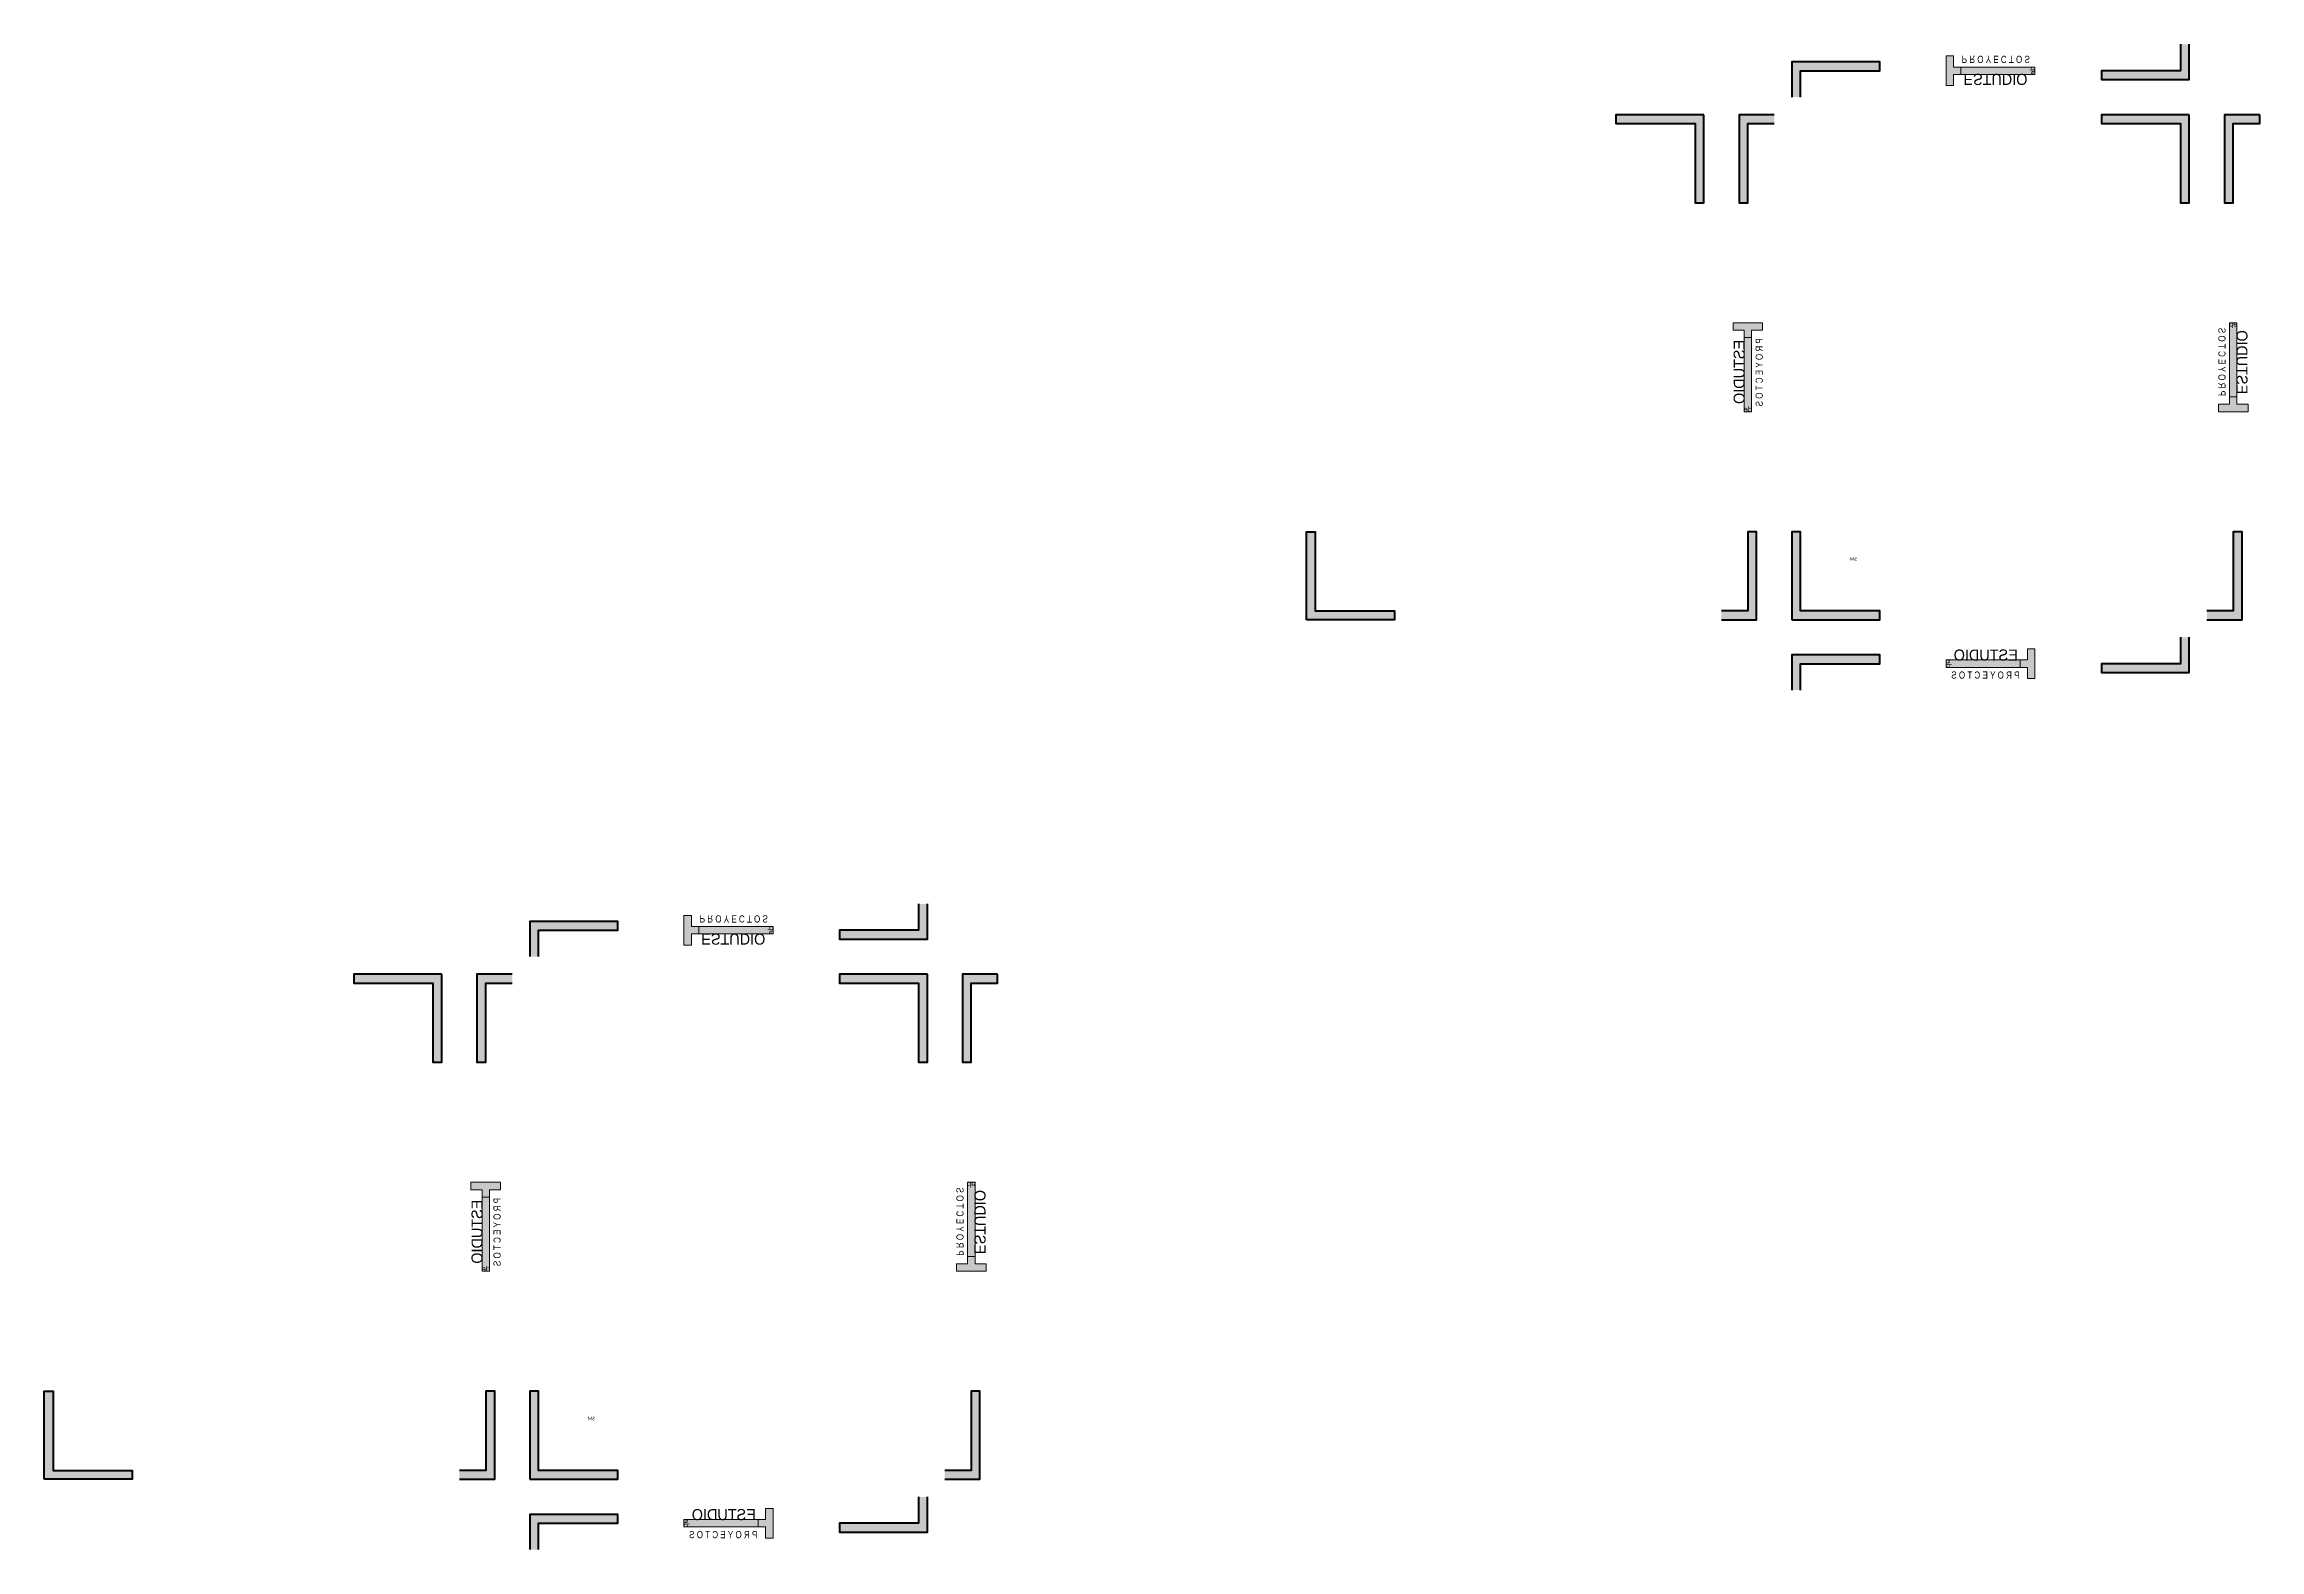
# Model space of a CAD drawing. Header units: metres. Extents: x -0.31 to 4.53, y -0.06 to 3.96.
# Drawn here: x -0.315 to 0.944, y -0.057 to 0.798 of the extents above; entities that cross this region are included whole.
import ezdxf
from ezdxf.enums import TextEntityAlignment as Align

# ---------------------------------------------------------------- set-up
doc = ezdxf.new("R2010")
doc.units = ezdxf.units.M
doc.layers.get('0').update_dxf_attribs({"color": 255, "plot": 0})
doc.layers.add('G-Title_layouts', color=7, linetype='Continuous', lineweight=50, true_color=0x323232)
doc.styles.add('CTDi Corporate', font='Skia.ttf')
doc.styles.get("Standard").update_dxf_attribs({"font": 'Candara.ttf'})

msp = doc.modelspace()

# ---------------------------------------------------------------- texts
at = {"layer": 'G-Title_layouts', "color": 30, "linetype": 'Continuous', "true_color": 0xfa7d00, "extrusion": (-1.22465e-16, 0, -1), "style": 'CTDi Corporate', "width": 0.8375}
for rotation, p in [(180, (-0.7942, 0.7931, 0.002)), (270, (-0.663, 0.612, 0.002)), (90, (-0.9195, 0.6179, 0.002)), (180, (-0.077, 0.3046, 0.001)), (270, (0.0543, 0.1234, 0.001)), (90, (-0.2023, 0.1293, 0.001))]:
    msp.add_text('P R O Y E C T O S', height=0.004064, rotation=rotation, dxfattribs=at).set_placement(p, align=Align.BOTTOM_CENTER)
at = {"layer": 'G-Title_layouts', "color": 18, "linetype": 'Continuous', "true_color": 0x000000, "extrusion": (-1.22465e-16, 0, -1), "style": 'CTDi Corporate', "width": 0.975}
for rotation, p in [(180, (-0.794, 0.7835, 0.002)), (270, (-0.6534, 0.6122, 0.002)), (90, (-0.9291, 0.6177, 0.002)), (180, (-0.0767, 0.2949, 0.001)), (270, (0.0639, 0.1236, 0.001)), (90, (-0.2119, 0.1291, 0.001))]:
    msp.add_text('ESTUDIO', height=0.00628, rotation=rotation, dxfattribs=at).set_placement(p, align=Align.BOTTOM_CENTER)
at = {"layer": 'G-Title_layouts', "color": 7, "linetype": 'Continuous', "lineweight": 100, "true_color": 0xfefefe, "transparency": 33554687, "extrusion": (-1.22465e-16, 0, -1), "style": 'CTDi Corporate', "width": 0.975}
for rotation, p in [(270, (-0.8175, 0.7834, 0.002)), (180, (-0.9292, 0.6412, 0.002)), (90, (-0.765, 0.4464, 0.002)), (270, (-0.1003, 0.2949, 0.001)), (180, (-0.2119, 0.1527, 0.001)), (90, (-0.0477, -0.0421, 0.001))]:
    msp.add_text('de', height=0.003, rotation=rotation, dxfattribs=at).set_placement(p, align=Align.BOTTOM_CENTER)
for p in [(-0.6533, 0.5886, 0.002), (0.0639, 0.1001, 0.001)]:
    msp.add_text('de', height=0.003, dxfattribs=at).set_placement(p, align=Align.BOTTOM_CENTER)
at = {"layer": 'G-Title_layouts', "linetype": 'Continuous', "lineweight": 5, "extrusion": (-1.22465e-16, 0, -1)}
for p in [(-0.7152, 0.5069, 0.002), (0.002, 0.0184, 0.001)]:
    msp.add_text('SM', height=0.002, dxfattribs=at).set_placement(p, align=Align.TOP_LEFT)
at = {"layer": 'G-Title_layouts', "color": 18, "linetype": 'Continuous', "true_color": 0x000000, "extrusion": (-1.22465e-16, 0, -1), "style": 'CTDi Corporate', "width": 0.975}
for p in [(-0.7885, 0.4463, 0.002), (-0.0713, -0.0422, 0.001)]:
    msp.add_text('ESTUDIO', height=0.00628, dxfattribs=at).set_placement(p, align=Align.BOTTOM_CENTER)
at = {"layer": 'G-Title_layouts', "color": 30, "linetype": 'Continuous', "true_color": 0xfa7d00, "extrusion": (-1.22465e-16, 0, -1), "style": 'CTDi Corporate', "width": 0.8375}
for p in [(-0.7883, 0.4367, 0.002), (-0.071, -0.0518, 0.001)]:
    msp.add_text('P R O Y E C T O S', height=0.004064, dxfattribs=at).set_placement(p, align=Align.BOTTOM_CENTER)

# ---------------------------------------------------------------- hatches: boundary and pattern name
at = {"true_color": 0x000000, "extrusion": (-1.22465e-16, 0, -1)}
h = msp.add_hatch(color=18, dxfattribs=at)
h.dxf.hatch_style = 1
h.paths.add_polyline_path([(-0.8992, 0.7834), (-0.8992, 0.7984), (-0.9042, 0.7984), (-0.9042, 0.7784), (-0.8542, 0.7784), (-0.8542, 0.7834)])
h = msp.add_hatch(color=18, dxfattribs=at)
h.dxf.hatch_style = 1
h.paths.add_polyline_path([(-0.6833, 0.7834), (-0.6833, 0.7684), (-0.6783, 0.7684), (-0.6783, 0.7884), (-0.7283, 0.7884), (-0.7283, 0.7834)])
h = msp.add_hatch(color=18, dxfattribs=at)
h.dxf.hatch_style = 1
h.paths.add_polyline_path([(-0.5783, 0.7534), (-0.5783, 0.7584), (-0.6283, 0.7584), (-0.6283, 0.7084), (-0.6233, 0.7084), (-0.6233, 0.7534)])
h = msp.add_hatch(color=18, dxfattribs=at)
h.dxf.hatch_style = 1
h.paths.add_polyline_path([(-0.6533, 0.7534), (-0.6533, 0.7084), (-0.6483, 0.7084), (-0.6483, 0.7584), (-0.6683, 0.7584), (-0.6683, 0.7534)])
h = msp.add_hatch(color=18, dxfattribs=at)
h.dxf.hatch_style = 1
h.paths.add_polyline_path([(-0.8542, 0.7534), (-0.8542, 0.7584), (-0.9042, 0.7584), (-0.9042, 0.7084), (-0.8992, 0.7084), (-0.8992, 0.7534)])
h = msp.add_hatch(color=18, dxfattribs=at)
h.dxf.hatch_style = 1
h.paths.add_polyline_path([(-0.9292, 0.7534), (-0.9292, 0.7084), (-0.9242, 0.7084), (-0.9242, 0.7584), (-0.9442, 0.7584), (-0.9442, 0.7534)])
h = msp.add_hatch(color=18, dxfattribs=at)
h.dxf.hatch_style = 1
h.paths.add_polyline_path([(-0.4024, 0.4714), (-0.4024, 0.5214), (-0.4074, 0.5214), (-0.4074, 0.4764), (-0.4524, 0.4764), (-0.4524, 0.4714)])
h = msp.add_hatch(color=18, dxfattribs=at)
h.dxf.hatch_style = 1
h.paths.add_polyline_path([(-0.6533, 0.4764), (-0.6533, 0.5214), (-0.6583, 0.5214), (-0.6583, 0.4714), (-0.6383, 0.4714), (-0.6383, 0.4764)])
h = msp.add_hatch(color=18, dxfattribs=at)
h.dxf.hatch_style = 1
h.paths.add_polyline_path([(-0.6783, 0.4714), (-0.6783, 0.5214), (-0.6833, 0.5214), (-0.6833, 0.4764), (-0.7283, 0.4764), (-0.7283, 0.4714)])
h = msp.add_hatch(color=18, dxfattribs=at)
h.dxf.hatch_style = 1
h.paths.add_polyline_path([(-0.9292, 0.4764), (-0.9292, 0.5214), (-0.9342, 0.5214), (-0.9342, 0.4714), (-0.9142, 0.4714), (-0.9142, 0.4764)])
h = msp.add_hatch(color=18, dxfattribs=at)
h.dxf.hatch_style = 1
h.paths.add_polyline_path([(-0.8992, 0.4464), (-0.8992, 0.4614), (-0.9042, 0.4614), (-0.9042, 0.4414), (-0.8542, 0.4414), (-0.8542, 0.4464)])
h = msp.add_hatch(color=18, dxfattribs=at)
h.dxf.hatch_style = 1
h.paths.add_polyline_path([(-0.6833, 0.4464), (-0.6833, 0.4314), (-0.6783, 0.4314), (-0.6783, 0.4514), (-0.7283, 0.4514), (-0.7283, 0.4464)])
h = msp.add_hatch(color=18, dxfattribs=at)
h.dxf.hatch_style = 1
h.paths.add_polyline_path([(-0.182, 0.2949), (-0.182, 0.3099), (-0.187, 0.3099), (-0.187, 0.2899), (-0.137, 0.2899), (-0.137, 0.2949)])
h = msp.add_hatch(color=18, dxfattribs=at)
h.dxf.hatch_style = 1
h.paths.add_polyline_path([(0.0339, 0.2949), (0.0339, 0.2799), (0.0389, 0.2799), (0.0389, 0.2999), (-0.0111, 0.2999), (-0.0111, 0.2949)])
h = msp.add_hatch(color=18, dxfattribs=at)
h.dxf.hatch_style = 1
h.paths.add_polyline_path([(0.089, 0.2699), (0.089, 0.2199), (0.094, 0.2199), (0.094, 0.2649), (0.139, 0.2649), (0.139, 0.2699)])
h = msp.add_hatch(color=18, dxfattribs=at)
h.dxf.hatch_style = 1
h.paths.add_polyline_path([(0.0639, 0.2649), (0.0639, 0.2199), (0.069, 0.2199), (0.069, 0.2699), (0.0489, 0.2699), (0.0489, 0.2649)])
h = msp.add_hatch(color=18, dxfattribs=at)
h.dxf.hatch_style = 1
h.paths.add_polyline_path([(-0.137, 0.2649), (-0.137, 0.2699), (-0.187, 0.2699), (-0.187, 0.2199), (-0.182, 0.2199), (-0.182, 0.2649)])
h = msp.add_hatch(color=18, dxfattribs=at)
h.dxf.hatch_style = 1
h.paths.add_polyline_path([(-0.2119, 0.2649), (-0.2119, 0.2199), (-0.2069, 0.2199), (-0.2069, 0.2699), (-0.2269, 0.2699), (-0.2269, 0.2649)])
h = msp.add_hatch(color=18, dxfattribs=at)
h.dxf.hatch_style = 1
h.paths.add_polyline_path([(0.2649, -0.0121), (0.2649, -0.0171), (0.3149, -0.0171), (0.3149, 0.0329), (0.3099, 0.0329), (0.3099, -0.0121)])
h = msp.add_hatch(color=18, dxfattribs=at)
h.dxf.hatch_style = 1
h.paths.add_polyline_path([(0.0639, -0.0121), (0.0639, 0.0329), (0.0589, 0.0329), (0.0589, -0.0171), (0.0789, -0.0171), (0.0789, -0.0121)])
h = msp.add_hatch(color=18, dxfattribs=at)
h.dxf.hatch_style = 1
h.paths.add_polyline_path([(-0.0111, -0.0121), (-0.0111, -0.0171), (0.0389, -0.0171), (0.0389, 0.0329), (0.0339, 0.0329), (0.0339, -0.0121)])
h = msp.add_hatch(color=18, dxfattribs=at)
h.dxf.hatch_style = 1
h.paths.add_polyline_path([(-0.2119, -0.0121), (-0.2119, 0.0329), (-0.2169, 0.0329), (-0.2169, -0.0171), (-0.1969, -0.0171), (-0.1969, -0.0121)])
h = msp.add_hatch(color=18, dxfattribs=at)
h.dxf.hatch_style = 1
h.paths.add_polyline_path([(0.0339, -0.0421), (0.0339, -0.0571), (0.0389, -0.0571), (0.0389, -0.0371), (-0.0111, -0.0371), (-0.0111, -0.0421)])
h = msp.add_hatch(color=18, dxfattribs=at)
h.dxf.hatch_style = 1
h.paths.add_polyline_path([(-0.182, -0.0421), (-0.182, -0.0271), (-0.187, -0.0271), (-0.187, -0.0471), (-0.137, -0.0471), (-0.137, -0.0421)])
at = {"layer": 'G-Title_layouts', "linetype": 'Continuous', "true_color": 0xfa7d00, "extrusion": (-1.22465e-16, 0, -1)}
h = msp.add_hatch(color=30, dxfattribs=at)
h.dxf.hatch_style = 1
h.paths.add_polyline_path([(-0.7702, 0.7813), (-0.7702, 0.775), (-0.766, 0.775), (-0.766, 0.7918), (-0.7702, 0.7918), (-0.7702, 0.7855), (-0.7744, 0.7855), (-0.7744, 0.7813)])
at = {"layer": 'G-Title_layouts', "linetype": 'Continuous', "lineweight": 15, "true_color": 0x000000, "extrusion": (-1.22465e-16, 0, -1)}
h = msp.add_hatch(color=18, dxfattribs=at)
h.dxf.hatch_style = 1
h.paths.add_polyline_path([(-0.8165, 0.7813), (-0.7744, 0.7813), (-0.7744, 0.7855), (-0.8165, 0.7855)])
at = {"layer": 'G-Title_layouts', "linetype": 'Continuous', "true_color": 0xfa7d00, "extrusion": (-1.22465e-16, 0, -1)}
h = msp.add_hatch(color=30, dxfattribs=at)
h.dxf.hatch_style = 1
h.paths.add_polyline_path([(-0.6512, 0.636), (-0.6449, 0.636), (-0.6449, 0.6402), (-0.6617, 0.6402), (-0.6617, 0.636), (-0.6554, 0.636), (-0.6554, 0.6318), (-0.6512, 0.6318)])
at = {"layer": 'G-Title_layouts', "linetype": 'Continuous', "lineweight": 15, "true_color": 0x000000, "extrusion": (-1.22465e-16, 0, -1)}
h = msp.add_hatch(color=18, dxfattribs=at)
h.dxf.hatch_style = 1
h.paths.add_polyline_path([(-0.6512, 0.5896), (-0.6512, 0.6318), (-0.6554, 0.6318), (-0.6554, 0.5896)])
h = msp.add_hatch(color=18, dxfattribs=at)
h.dxf.hatch_style = 1
h.paths.add_polyline_path([(-0.9313, 0.6402), (-0.9313, 0.5981), (-0.9271, 0.5981), (-0.9271, 0.6402)])
at = {"layer": 'G-Title_layouts', "linetype": 'Continuous', "true_color": 0xfa7d00, "extrusion": (-1.22465e-16, 0, -1)}
h = msp.add_hatch(color=30, dxfattribs=at)
h.dxf.hatch_style = 1
h.paths.add_polyline_path([(-0.9313, 0.5938), (-0.9376, 0.5938), (-0.9376, 0.5896), (-0.9208, 0.5896), (-0.9208, 0.5938), (-0.9271, 0.5938), (-0.9271, 0.5981), (-0.9313, 0.5981)])
h = msp.add_hatch(color=30, dxfattribs=at)
h.dxf.hatch_style = 1
h.paths.add_polyline_path([(-0.8123, 0.4485), (-0.8123, 0.4548), (-0.8165, 0.4548), (-0.8165, 0.438), (-0.8123, 0.438), (-0.8123, 0.4443), (-0.8081, 0.4443), (-0.8081, 0.4485)])
at = {"layer": 'G-Title_layouts', "linetype": 'Continuous', "lineweight": 15, "true_color": 0x000000, "extrusion": (-1.22465e-16, 0, -1)}
h = msp.add_hatch(color=18, dxfattribs=at)
h.dxf.hatch_style = 1
h.paths.add_polyline_path([(-0.766, 0.4485), (-0.8081, 0.4485), (-0.8081, 0.4443), (-0.766, 0.4443)])
at = {"layer": 'G-Title_layouts', "linetype": 'Continuous', "true_color": 0xfa7d00, "extrusion": (-1.22465e-16, 0, -1)}
h = msp.add_hatch(color=30, dxfattribs=at)
h.dxf.hatch_style = 1
h.paths.add_polyline_path([(-0.0529, 0.2928), (-0.0529, 0.2864), (-0.0487, 0.2864), (-0.0487, 0.3033), (-0.0529, 0.3033), (-0.0529, 0.297), (-0.0571, 0.297), (-0.0571, 0.2928)])
at = {"layer": 'G-Title_layouts', "linetype": 'Continuous', "lineweight": 15, "true_color": 0x000000, "extrusion": (-1.22465e-16, 0, -1)}
h = msp.add_hatch(color=18, dxfattribs=at)
h.dxf.hatch_style = 1
h.paths.add_polyline_path([(-0.0993, 0.2928), (-0.0571, 0.2928), (-0.0571, 0.297), (-0.0993, 0.297)])
at = {"layer": 'G-Title_layouts', "linetype": 'Continuous', "true_color": 0xfa7d00, "extrusion": (-1.22465e-16, 0, -1)}
h = msp.add_hatch(color=30, dxfattribs=at)
h.dxf.hatch_style = 1
h.paths.add_polyline_path([(0.0661, 0.1474), (0.0724, 0.1474), (0.0724, 0.1517), (0.0555, 0.1517), (0.0555, 0.1474), (0.0618, 0.1474), (0.0618, 0.1432), (0.0661, 0.1432)])
at = {"layer": 'G-Title_layouts', "linetype": 'Continuous', "lineweight": 15, "true_color": 0x000000, "extrusion": (-1.22465e-16, 0, -1)}
h = msp.add_hatch(color=18, dxfattribs=at)
h.dxf.hatch_style = 1
h.paths.add_polyline_path([(-0.2141, 0.1517), (-0.2141, 0.1095), (-0.2098, 0.1095), (-0.2098, 0.1517)])
h = msp.add_hatch(color=18, dxfattribs=at)
h.dxf.hatch_style = 1
h.paths.add_polyline_path([(0.0661, 0.1011), (0.0661, 0.1432), (0.0618, 0.1432), (0.0618, 0.1011)])
at = {"layer": 'G-Title_layouts', "linetype": 'Continuous', "true_color": 0xfa7d00, "extrusion": (-1.22465e-16, 0, -1)}
h = msp.add_hatch(color=30, dxfattribs=at)
h.dxf.hatch_style = 1
h.paths.add_polyline_path([(-0.2141, 0.1053), (-0.2204, 0.1053), (-0.2204, 0.1011), (-0.2035, 0.1011), (-0.2035, 0.1053), (-0.2098, 0.1053), (-0.2098, 0.1095), (-0.2141, 0.1095)])
h = msp.add_hatch(color=30, dxfattribs=at)
h.dxf.hatch_style = 1
h.paths.add_polyline_path([(-0.0951, -0.04), (-0.0951, -0.0337), (-0.0993, -0.0337), (-0.0993, -0.0506), (-0.0951, -0.0506), (-0.0951, -0.0442), (-0.0909, -0.0442), (-0.0909, -0.04)])
at = {"layer": 'G-Title_layouts', "linetype": 'Continuous', "lineweight": 15, "true_color": 0x000000, "extrusion": (-1.22465e-16, 0, -1)}
h = msp.add_hatch(color=18, dxfattribs=at)
h.dxf.hatch_style = 1
h.paths.add_polyline_path([(-0.0487, -0.04), (-0.0909, -0.04), (-0.0909, -0.0442), (-0.0487, -0.0442)])

# ---------------------------------------------------------------- linework, layer by layer
at = {"layer": 'G-Title_layouts', "color": 18, "true_color": 0x000000, "extrusion": (-1.22465e-16, 0, -1)}
for points, elevation in [([(-0.8992, 0.7984), (-0.8992, 0.7834), (-0.8542, 0.7834), (-0.8542, 0.7784), (-0.9042, 0.7784), (-0.9042, 0.7984)], 0.002), ([(-0.6833, 0.7684), (-0.6833, 0.7834), (-0.7283, 0.7834), (-0.7283, 0.7884), (-0.6783, 0.7884), (-0.6783, 0.7684)], 0.002), ([(-0.6683, 0.7584), (-0.6483, 0.7584), (-0.6483, 0.7084), (-0.6533, 0.7084), (-0.6533, 0.7534), (-0.6683, 0.7534)], 0.002), ([(-0.6383, 0.4714), (-0.6583, 0.4714), (-0.6583, 0.5214), (-0.6533, 0.5214), (-0.6533, 0.4764), (-0.6383, 0.4764)], 0.002), ([(-0.9142, 0.4714), (-0.9342, 0.4714), (-0.9342, 0.5214), (-0.9292, 0.5214), (-0.9292, 0.4764), (-0.9142, 0.4764)], 0.002), ([(-0.8992, 0.4614), (-0.8992, 0.4464), (-0.8542, 0.4464), (-0.8542, 0.4414), (-0.9042, 0.4414), (-0.9042, 0.4614)], 0.002), ([(-0.6833, 0.4314), (-0.6833, 0.4464), (-0.7283, 0.4464), (-0.7283, 0.4514), (-0.6783, 0.4514), (-0.6783, 0.4314)], 0.002), ([(-0.182, 0.3099), (-0.182, 0.2949), (-0.137, 0.2949), (-0.137, 0.2899), (-0.187, 0.2899), (-0.187, 0.3099)], 0.001), ([(0.0339, 0.2799), (0.0339, 0.2949), (-0.0111, 0.2949), (-0.0111, 0.2999), (0.0389, 0.2999), (0.0389, 0.2799)], 0.001), ([(0.0489, 0.2699), (0.069, 0.2699), (0.069, 0.2199), (0.0639, 0.2199), (0.0639, 0.2649), (0.0489, 0.2649)], 0.001), ([(0.0789, -0.0171), (0.0589, -0.0171), (0.0589, 0.0329), (0.0639, 0.0329), (0.0639, -0.0121), (0.0789, -0.0121)], 0.001), ([(-0.1969, -0.0171), (-0.2169, -0.0171), (-0.2169, 0.0329), (-0.2119, 0.0329), (-0.2119, -0.0121), (-0.1969, -0.0121)], 0.001), ([(0.0339, -0.0571), (0.0339, -0.0421), (-0.0111, -0.0421), (-0.0111, -0.0371), (0.0389, -0.0371), (0.0389, -0.0571)], 0.001), ([(-0.182, -0.0271), (-0.182, -0.0421), (-0.137, -0.0421), (-0.137, -0.0471), (-0.187, -0.0471), (-0.187, -0.0271)], 0.001)]:
    msp.add_lwpolyline(points, dxfattribs=dict(at, elevation=elevation))
at = {"layer": 'G-Title_layouts', "linetype": 'Continuous', "lineweight": 15, "extrusion": (-1.22465e-16, 0, -1)}
for points, elevation in [([(-0.7744, 0.7813), (-0.7702, 0.7813), (-0.7702, 0.775), (-0.766, 0.775), (-0.766, 0.7918), (-0.7702, 0.7918), (-0.7702, 0.7855), (-0.7744, 0.7855)], 0.002), ([(-0.8165, 0.7813), (-0.7744, 0.7813), (-0.7744, 0.7855), (-0.8165, 0.7855)], 0.002), ([(-0.6512, 0.6318), (-0.6512, 0.636), (-0.6449, 0.636), (-0.6449, 0.6402), (-0.6617, 0.6402), (-0.6617, 0.636), (-0.6554, 0.636), (-0.6554, 0.6318)], 0.002), ([(-0.6512, 0.5896), (-0.6512, 0.6318), (-0.6554, 0.6318), (-0.6554, 0.5896)], 0.002), ([(-0.9313, 0.6402), (-0.9313, 0.5981), (-0.9271, 0.5981), (-0.9271, 0.6402)], 0.002), ([(-0.9313, 0.5981), (-0.9313, 0.5938), (-0.9376, 0.5938), (-0.9376, 0.5896), (-0.9208, 0.5896), (-0.9208, 0.5938), (-0.9271, 0.5938), (-0.9271, 0.5981)], 0.002), ([(-0.8081, 0.4485), (-0.8123, 0.4485), (-0.8123, 0.4548), (-0.8165, 0.4548), (-0.8165, 0.438), (-0.8123, 0.438), (-0.8123, 0.4443), (-0.8081, 0.4443)], 0.002), ([(-0.766, 0.4485), (-0.8081, 0.4485), (-0.8081, 0.4443), (-0.766, 0.4443)], 0.002), ([(-0.0571, 0.2928), (-0.0529, 0.2928), (-0.0529, 0.2864), (-0.0487, 0.2864), (-0.0487, 0.3033), (-0.0529, 0.3033), (-0.0529, 0.297), (-0.0571, 0.297)], 0.001), ([(-0.0993, 0.2928), (-0.0571, 0.2928), (-0.0571, 0.297), (-0.0993, 0.297)], 0.001), ([(0.0661, 0.1432), (0.0661, 0.1474), (0.0724, 0.1474), (0.0724, 0.1517), (0.0555, 0.1517), (0.0555, 0.1474), (0.0618, 0.1474), (0.0618, 0.1432)], 0.001), ([(-0.2141, 0.1517), (-0.2141, 0.1095), (-0.2098, 0.1095), (-0.2098, 0.1517)], 0.001), ([(0.0661, 0.1011), (0.0661, 0.1432), (0.0618, 0.1432), (0.0618, 0.1011)], 0.001), ([(-0.2141, 0.1095), (-0.2141, 0.1053), (-0.2204, 0.1053), (-0.2204, 0.1011), (-0.2035, 0.1011), (-0.2035, 0.1053), (-0.2098, 0.1053), (-0.2098, 0.1095)], 0.001), ([(-0.0909, -0.04), (-0.0951, -0.04), (-0.0951, -0.0337), (-0.0993, -0.0337), (-0.0993, -0.0506), (-0.0951, -0.0506), (-0.0951, -0.0442), (-0.0909, -0.0442)], 0.001), ([(-0.0487, -0.04), (-0.0909, -0.04), (-0.0909, -0.0442), (-0.0487, -0.0442)], 0.001)]:
    msp.add_lwpolyline(points, close=True, dxfattribs=dict(at, elevation=elevation))
at = {"layer": 'G-Title_layouts', "color": 18, "true_color": 0x000000, "extrusion": (-1.22465e-16, 0, -1)}
for points, elevation in [([(-0.6283, 0.7584), (-0.5783, 0.7584), (-0.5783, 0.7534), (-0.6233, 0.7534), (-0.6233, 0.7084), (-0.6283, 0.7084)], 0.002), ([(-0.9042, 0.7584), (-0.8542, 0.7584), (-0.8542, 0.7534), (-0.8992, 0.7534), (-0.8992, 0.7084), (-0.9042, 0.7084)], 0.002), ([(-0.9442, 0.7584), (-0.9242, 0.7584), (-0.9242, 0.7084), (-0.9292, 0.7084), (-0.9292, 0.7534), (-0.9442, 0.7534)], 0.002), ([(-0.4024, 0.4714), (-0.4024, 0.5214), (-0.4074, 0.5214), (-0.4074, 0.4764), (-0.4524, 0.4764), (-0.4524, 0.4714)], 0.002), ([(-0.6783, 0.4714), (-0.7283, 0.4714), (-0.7283, 0.4764), (-0.6833, 0.4764), (-0.6833, 0.5214), (-0.6783, 0.5214)], 0.002), ([(0.089, 0.2699), (0.139, 0.2699), (0.139, 0.2649), (0.094, 0.2649), (0.094, 0.2199), (0.089, 0.2199)], 0.001), ([(-0.187, 0.2699), (-0.137, 0.2699), (-0.137, 0.2649), (-0.182, 0.2649), (-0.182, 0.2199), (-0.187, 0.2199)], 0.001), ([(-0.2269, 0.2699), (-0.2069, 0.2699), (-0.2069, 0.2199), (-0.2119, 0.2199), (-0.2119, 0.2649), (-0.2269, 0.2649)], 0.001), ([(0.3149, -0.0171), (0.3149, 0.0329), (0.3099, 0.0329), (0.3099, -0.0121), (0.2649, -0.0121), (0.2649, -0.0171)], 0.001), ([(0.0389, -0.0171), (-0.0111, -0.0171), (-0.0111, -0.0121), (0.0339, -0.0121), (0.0339, 0.0329), (0.0389, 0.0329)], 0.001)]:
    msp.add_lwpolyline(points, close=True, dxfattribs=dict(at, elevation=elevation))

msp.set_redraw_order([(e.dxf.handle, doc.entitydb.next_handle()) for e in msp.query("TEXT MTEXT ATTDEF DIMENSION ARC_DIMENSION")])  # texts and dimensions are drawn at this point

doc.saveas('drawing.dxf')
